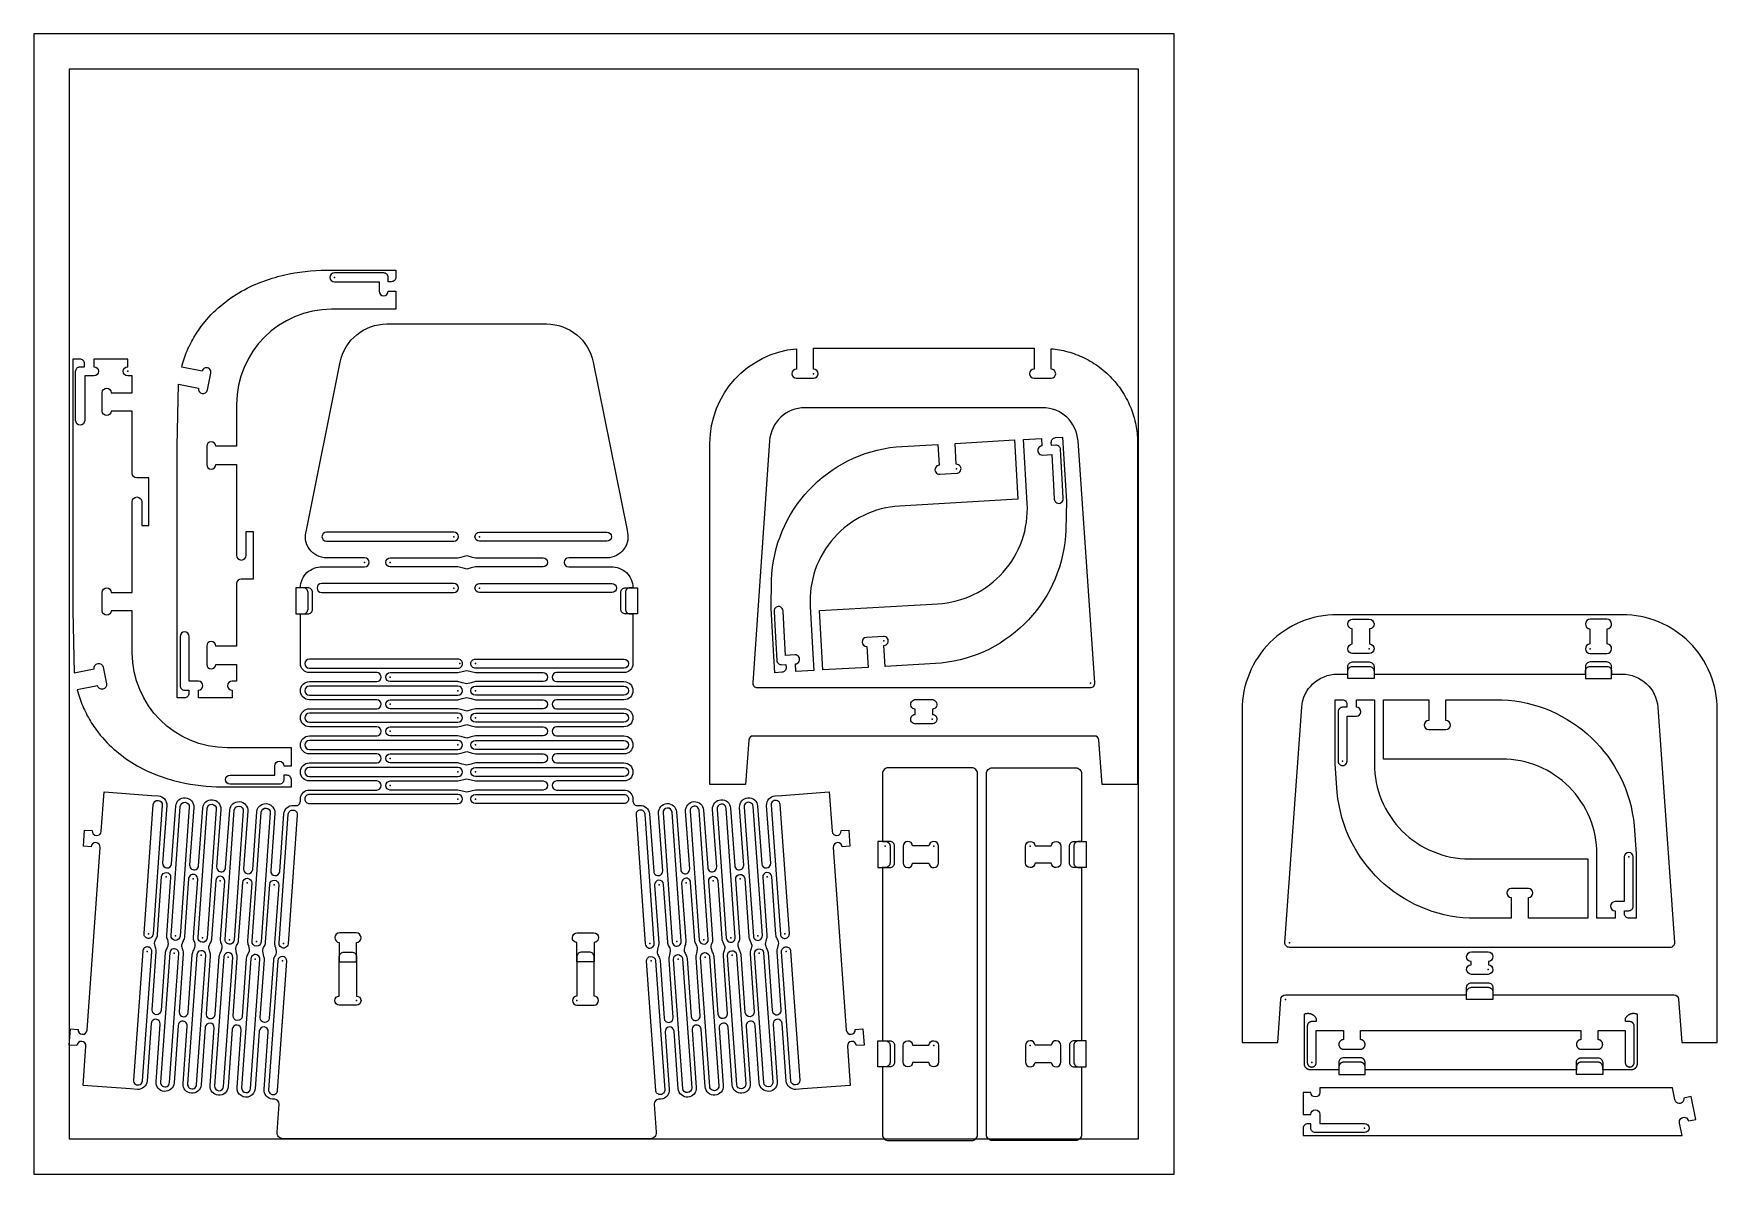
# Model space of a CAD drawing. Extents: x 0 to 70.9, y 0 to 48.
import ezdxf

# ---------------------------------------------------------------- set-up
doc = ezdxf.new("R2010")
doc.units = 0
doc.layers.add('FINAL_PARTS', color=203, linetype='CONTINUOUS')

msp = doc.modelspace()

# ---------------------------------------------------------------- linework, layer by layer
at = {"layer": 'FINAL_PARTS'}
for p, q in [((2.963, 16.09), (4.957, 15.948)), ((4.075, 3.593), (2.08, 3.736))]:
    msp.add_line(p, q, dxfattribs=at)
for points in [[(0, 0), (48, 0), (48, 48), (0, 48)], [(1.5, 1.5), (46.5, 1.5), (46.5, 46.5), (1.5, 46.5)]]:
    msp.add_lwpolyline(points, close=True, dxfattribs=at)
for points in [[(15.241, 38.052), (15.241, 37.752, -0.414214), (15.051, 37.562), (14.921, 37.562), (14.921, 37.742, 0.414214), (14.731, 37.932), (13.241, 37.932), (12.659, 37.932, 1), (12.659, 37.552), (13.241, 37.552), (14.541, 37.552), (14.541, 37.162, 1), (14.921, 37.162), (15.241, 37.162), (15.241, 36.402), (14.541, 36.402), (12.541, 36.402, 0.414198), (8.541, 32.402), (8.541, 30.64), (7.661, 30.64, 1), (7.281, 30.64), (7.281, 29.868, 1), (7.661, 29.868), (8.541, 29.868), (8.541, 26.05, 1), (8.941, 26.05), (8.941, 27.05), (9.241, 27.05), (9.241, 25.05), (8.731, 25.05, 0.414212), (8.541, 24.86), (8.541, 22.232), (7.661, 22.232, 1), (7.281, 22.232), (7.281, 21.461, 1), (7.661, 21.461), (8.541, 21.461), (8.541, 20.752), (8.351, 20.752, 1), (8.351, 20.372), (8.351, 20.052), (6.931, 20.052), (6.931, 20.372, 1), (6.931, 20.752), (6.541, 20.752), (6.541, 22.634, 1), (6.161, 22.634), (6.161, 20.562, 0.414214), (6.351, 20.372), (6.531, 20.372), (6.531, 20.242, -0.414214), (6.341, 20.052), (6.041, 20.052), (6.041, 20.752), (6.041, 30.64), (6.096, 33.256), (6.944, 33.085, 1), (7.316, 33.01), (7.459, 33.716, 1), (7.086, 33.791), (6.23, 33.963), (6.253, 34.053), (6.278, 34.142), (6.305, 34.229), (6.332, 34.315), (6.362, 34.4), (6.392, 34.484), (6.425, 34.568), (6.459, 34.65), (6.494, 34.733), (6.531, 34.814), (6.57, 34.895), (6.61, 34.975), (6.652, 35.054), (6.695, 35.133), (6.74, 35.21), (6.786, 35.287), (6.833, 35.363), (6.881, 35.438), (6.931, 35.512), (6.982, 35.586), (7.035, 35.658), (7.088, 35.729), (7.198, 35.868), (7.288, 35.974), (7.379, 36.076), (7.474, 36.177), (7.57, 36.274), (7.669, 36.369), (7.77, 36.46), (7.872, 36.55), (7.977, 36.636), (8.083, 36.719), (8.191, 36.8), (8.301, 36.878), (8.412, 36.953), (8.524, 37.025), (8.638, 37.095), (8.752, 37.162), (8.868, 37.226), (8.982, 37.285), (9.097, 37.342), (9.212, 37.397), (9.329, 37.449), (9.446, 37.498), (9.563, 37.545), (9.681, 37.59), (9.8, 37.632), (9.919, 37.672), (10.038, 37.71), (10.157, 37.745), (10.277, 37.778), (10.518, 37.838), (10.758, 37.889), (10.981, 37.93), (11.204, 37.964), (11.426, 37.992), (11.649, 38.015), (11.872, 38.032), (12.095, 38.043), (12.318, 38.05), (12.541, 38.052), (14.541, 38.052)], [(13.93, 25.563, 1), (13.93, 25.943), (12.325, 25.943, -0.507149), (11.476, 27.102), (12.901, 34.178, -0.357131), (14.862, 35.783), (21.587, 35.783, -0.357131), (23.548, 34.178), (24.973, 27.102, -0.507149), (24.124, 25.943), (22.519, 25.943, 1), (22.519, 25.563), (24.298, 25.562, -0.42209), (25.224, 24.686, 0.000005), (25.104, 24.686, 0.414214), (24.902, 24.483), (24.902, 23.783, 0.414214), (25.104, 23.581), (25.224, 23.581), (25.224, 21.783), (25.224, 21.682), (25.224, 21.492, -0.414214), (24.844, 21.112), (22.009, 21.112, 1), (22.009, 20.732), (24.844, 20.732, -1), (24.844, 19.972), (22.009, 19.972, 1), (22.009, 19.592), (24.844, 19.592, -1), (24.844, 18.832), (22.009, 18.832, 1), (22.009, 18.452), (24.844, 18.452, -1), (24.844, 17.692), (22.009, 17.692, 1), (22.009, 17.312), (24.844, 17.312, -1), (24.844, 16.552), (22.009, 16.552, 1), (22.009, 16.172), (24.844, 16.172, -0.372932), (25.221, 15.846), (25.224, 15.704, 0.435259), (25.428, 15.515), (25.516, 15.521, -0.413403), (25.921, 15.169), (26.095, 12.744, 1), (26.474, 12.771), (26.3, 15.196, -1), (27.058, 15.25), (27.232, 12.825, 1), (27.611, 12.852), (27.437, 15.277, -1), (28.196, 15.331), (28.369, 12.906, 1), (28.748, 12.933), (28.575, 15.358, -1), (29.333, 15.413), (29.506, 12.987, 1), (29.885, 13.014), (29.712, 15.44, -1), (30.47, 15.494), (30.643, 13.068, 1), (31.022, 13.095), (30.849, 15.521, -0.414214), (31.201, 15.927), (31.492, 15.948), (33.486, 16.09), (33.605, 14.434, 0.998296), (33.984, 14.462), (34.303, 14.484), (34.351, 13.806), (34.032, 13.783, 0.998428), (33.653, 13.757), (34.202, 6.07, 0.999992), (34.581, 6.097), (34.901, 6.12), (34.949, 5.441), (34.63, 5.419, 0.999992), (34.251, 5.392), (34.369, 3.736), (32.374, 3.593), (32.083, 3.572, -0.414214), (31.677, 3.924), (31.504, 6.35, 1), (31.125, 6.323), (31.298, 3.897, -1), (30.54, 3.843), (30.367, 6.268, 1), (29.988, 6.241), (30.161, 3.816, -1), (29.403, 3.762), (29.23, 6.187, 1), (28.851, 6.16), (29.024, 3.735, -1), (28.266, 3.681), (28.093, 6.106, 1), (27.714, 6.079), (27.887, 3.654, -1), (27.129, 3.599), (26.955, 6.025, 1), (26.576, 5.998), (26.75, 3.572, -0.413284), (26.399, 3.166), (26.296, 3.159, 0.414212), (26.12, 2.956), (26.205, 1.768, -0.435257), (25.956, 1.5), (18.224, 1.5), (10.493, 1.5, -0.435257), (10.244, 1.768), (10.328, 2.956, 0.414212), (10.153, 3.159), (10.05, 3.166, -0.413284), (9.699, 3.572), (9.873, 5.998, 1), (9.494, 6.025), (9.32, 3.599, -1), (8.562, 3.654), (8.735, 6.079, 1), (8.356, 6.106), (8.183, 3.681, -1), (7.425, 3.735), (7.598, 6.16, 1), (7.219, 6.187), (7.046, 3.762, -1), (6.288, 3.816), (6.461, 6.241, 1), (6.082, 6.268), (5.909, 3.843, -1), (5.151, 3.897), (5.324, 6.323, 1), (4.945, 6.35), (4.772, 3.924, -0.414214), (4.366, 3.572), (4.075, 3.593), (2.08, 3.736), (2.198, 5.392, 0.999992), (1.819, 5.419), (1.5, 5.441), (1.548, 6.12), (1.868, 6.097, 0.999992), (2.247, 6.07), (2.796, 13.757, 0.998428), (2.417, 13.783), (2.098, 13.806), (2.146, 14.484), (2.465, 14.462, 0.998296), (2.844, 14.434), (2.963, 16.09), (4.957, 15.948), (5.248, 15.927, -0.414214), (5.6, 15.521), (5.427, 13.095, 1), (5.806, 13.068), (5.979, 15.494, -1), (6.737, 15.44), (6.564, 13.014, 1), (6.943, 12.987), (7.116, 15.413, -1), (7.874, 15.358), (7.701, 12.933, 1), (8.08, 12.906), (8.253, 15.331, -1), (9.012, 15.277), (8.838, 12.852, 1), (9.217, 12.825), (9.391, 15.25, -1), (10.149, 15.196), (9.975, 12.771, 1), (10.354, 12.744), (10.528, 15.169, -0.413403), (10.933, 15.521), (11.021, 15.515, 0.435259), (11.225, 15.704), (11.228, 15.846, -0.372932), (11.605, 16.172), (14.44, 16.172, 1), (14.44, 16.552), (11.605, 16.552, -1), (11.605, 17.312), (14.44, 17.312, 1), (14.44, 17.692), (11.605, 17.692, -1), (11.605, 18.452), (14.44, 18.452, 1), (14.44, 18.832), (11.605, 18.832, -1), (11.605, 19.592), (14.44, 19.592, 1), (14.44, 19.972), (11.605, 19.972, -1), (11.605, 20.732), (14.44, 20.732, 1), (14.44, 21.112), (11.605, 21.112, -0.414214), (11.225, 21.492), (11.225, 21.682), (11.225, 21.783), (11.225, 23.581), (11.345, 23.581, 0.414214), (11.547, 23.783), (11.547, 24.483, 0.414214), (11.345, 24.686), (11.225, 24.686, -0.42209), (12.151, 25.562)], [(29.964, 16.404), (28.464, 16.404), (28.463, 30.76, -0.38805), (32.103, 34.744), (32.103, 33.879, 1), (32.103, 33.499), (32.823, 33.499, 1), (32.823, 33.879), (32.823, 34.76), (42.104, 34.76), (42.104, 33.879, 1), (42.104, 33.499), (42.824, 33.499, 1), (42.824, 33.879), (42.824, 34.744), (42.91, 34.735), (42.996, 34.724), (43.083, 34.712), (43.169, 34.697), (43.256, 34.681), (43.344, 34.662), (43.431, 34.641), (43.519, 34.618), (43.606, 34.593), (43.693, 34.566), (43.781, 34.537), (43.868, 34.505), (43.954, 34.472), (44.04, 34.436), (44.126, 34.398), (44.211, 34.358), (44.296, 34.316), (44.38, 34.271), (44.463, 34.224), (44.545, 34.176), (44.626, 34.125), (44.706, 34.072), (44.785, 34.017), (44.863, 33.96), (44.94, 33.901), (45.015, 33.84), (45.089, 33.778), (45.161, 33.713), (45.232, 33.647), (45.302, 33.579), (45.369, 33.509), (45.435, 33.438), (45.499, 33.365), (45.561, 33.291), (45.621, 33.215), (45.68, 33.138), (45.736, 33.06), (45.79, 32.98), (45.843, 32.9), (45.893, 32.818), (45.941, 32.736), (45.987, 32.653), (46.031, 32.569), (46.073, 32.484), (46.112, 32.399), (46.15, 32.313), (46.185, 32.226), (46.218, 32.14), (46.249, 32.053), (46.277, 31.965), (46.304, 31.878), (46.328, 31.79), (46.351, 31.703), (46.371, 31.616), (46.389, 31.528), (46.405, 31.441), (46.419, 31.355), (46.431, 31.268), (46.441, 31.182), (46.449, 31.097), (46.455, 31.012), (46.46, 30.927), (46.462, 30.843), (46.464, 16.404), (44.964, 16.404), (44.833, 18.268, 0.394187), (44.643, 18.445), (30.284, 18.445, 0.394228), (30.094, 18.268)], [(10.847, 16.301), (10.847, 16.601, 0.414214), (10.657, 16.791), (10.527, 16.791), (10.527, 16.611, -0.414214), (10.337, 16.421), (8.847, 16.422), (8.265, 16.422, -1), (8.265, 16.802), (8.847, 16.802), (10.147, 16.801), (10.147, 17.191, -1), (10.527, 17.191), (10.847, 17.191), (10.847, 17.951), (10.147, 17.951), (8.147, 17.952, -0.414198), (4.147, 21.952), (4.147, 23.714), (3.267, 23.714, -1), (2.887, 23.714), (2.887, 24.486, -1), (3.267, 24.486), (4.147, 24.486), (4.147, 28.303, -1), (4.547, 28.303), (4.547, 27.303), (4.847, 27.303), (4.847, 29.303), (4.337, 29.303, -0.414212), (4.147, 29.493), (4.147, 32.121), (3.267, 32.121, -1), (2.887, 32.121), (2.887, 32.893, -1), (3.267, 32.893), (4.147, 32.893), (4.147, 33.602), (3.957, 33.602, -1), (3.957, 33.982), (3.957, 34.302), (2.537, 34.302), (2.537, 33.982, -1), (2.537, 33.602), (2.147, 33.602), (2.147, 31.72, -1), (1.767, 31.72), (1.767, 33.792, -0.414214), (1.957, 33.982), (2.137, 33.982), (2.137, 34.112, 0.414214), (1.947, 34.302), (1.647, 34.302), (1.647, 33.602), (1.647, 23.714), (1.703, 21.098), (2.55, 21.269, -1), (2.923, 21.344), (3.065, 20.638, -1), (2.692, 20.563), (1.836, 20.39), (1.859, 20.3), (1.884, 20.212), (1.911, 20.125), (1.939, 20.039), (1.968, 19.953), (1.999, 19.869), (2.031, 19.786), (2.065, 19.703), (2.1, 19.621), (2.138, 19.54), (2.176, 19.459), (2.217, 19.379), (2.258, 19.299), (2.301, 19.221), (2.346, 19.143), (2.392, 19.066), (2.439, 18.99), (2.488, 18.915), (2.537, 18.841), (2.589, 18.768), (2.641, 18.696), (2.694, 18.625), (2.805, 18.486), (2.894, 18.38), (2.986, 18.277), (3.08, 18.177), (3.176, 18.08), (3.275, 17.985), (3.376, 17.893), (3.479, 17.804), (3.583, 17.718), (3.69, 17.634), (3.798, 17.554), (3.907, 17.476), (4.018, 17.4), (4.13, 17.328), (4.244, 17.259), (4.359, 17.192), (4.474, 17.128), (4.588, 17.068), (4.703, 17.011), (4.819, 16.957), (4.935, 16.905), (5.052, 16.855), (5.169, 16.808), (5.287, 16.764), (5.406, 16.721), (5.525, 16.682), (5.644, 16.644), (5.764, 16.609), (5.884, 16.576), (6.124, 16.516), (6.365, 16.464), (6.587, 16.424), (6.81, 16.389), (7.033, 16.361), (7.255, 16.339), (7.478, 16.322), (7.701, 16.31), (7.924, 16.303), (8.147, 16.301), (10.147, 16.301)], [(37.464, 20.485), (44.474, 20.485, 0.435551), (44.663, 20.689), (43.956, 30.867, 0.393479), (42.46, 32.26), (32.467, 32.26, 0.393479), (30.971, 30.867), (30.264, 20.689, 0.435569), (30.454, 20.485)], [(38.112, 29.84, 1), (38.134, 29.46), (38.852, 29.502, 1), (38.831, 29.881), (38.78, 30.76), (41.281, 30.903), (41.425, 28.407), (36.446, 28.122, 0.414214), (32.681, 23.899), (32.796, 21.902), (32.836, 21.203), (32.077, 21.16), (32.059, 21.479, 1), (32.037, 21.859), (31.648, 21.836), (31.573, 23.134), (31.54, 23.715, 1.000295), (31.161, 23.694), (31.194, 23.112), (31.279, 21.625, 0.414214), (31.48, 21.446), (31.66, 21.456), (31.667, 21.327, -0.414214), (31.488, 21.126), (31.189, 21.109), (31.149, 21.808), (31.034, 23.804), (31.05, 25.007, -0.373404), (36.302, 30.617), (38.061, 30.718)], [(35.047, 22.592, 1), (35.069, 22.213), (35.119, 21.334), (33.215, 21.225), (33.072, 23.721), (38.051, 24.007, 0.414214), (41.815, 28.229), (41.661, 30.925), (42.42, 30.968), (42.438, 30.649, 1), (42.46, 30.27), (42.849, 30.292), (42.923, 28.994), (42.957, 28.413, 1), (43.336, 28.435), (43.303, 29.016), (43.217, 30.503, 0.414214), (43.017, 30.682), (42.837, 30.672), (42.83, 30.802, -0.414214), (43.009, 31.002), (43.308, 31.019), (43.348, 30.321), (43.463, 28.324), (43.446, 27.121, -0.373403), (38.194, 21.511), (35.838, 21.376), (35.787, 22.254, 1), (35.766, 22.634)], [(17.684, 27.023), (12.325, 27.023, 1), (12.325, 26.643), (17.684, 26.643, 1)], [(24.124, 27.023, -1), (24.124, 26.643), (18.764, 26.643, -1), (18.764, 27.023)], [(18.408, 25.991), (18.592, 25.943), (21.439, 25.943, -1), (21.439, 25.563), (18.592, 25.563), (18.408, 25.516), (18.224, 25.468), (18.041, 25.516), (17.857, 25.563), (15.01, 25.563, -1), (15.01, 25.943), (17.857, 25.943), (18.041, 25.991), (18.224, 26.038)], [(12.115, 24.483), (17.684, 24.483, 1), (17.684, 24.863), (12.115, 24.863, 1)], [(18.764, 24.483, -1), (18.764, 24.863), (24.334, 24.863, -1), (24.334, 24.483)], [(11.035, 24.686), (11.035, 23.581), (11.535, 23.581, 0.414214), (11.737, 23.783), (11.737, 24.483, 0.414214), (11.535, 24.686)], [(25.414, 24.686), (25.414, 23.581), (24.914, 23.581, -0.414214), (24.712, 23.783), (24.712, 24.483, -0.414214), (24.914, 24.686)], [(70.861, 19.548, 0.414214), (66.861, 23.548), (54.861, 23.548, 0.414214), (50.861, 19.548), (50.861, 5.548), (52.361, 5.548), (52.492, 7.371, -0.393479), (52.681, 7.548), (60.309, 7.548), (60.309, 7.668, -0.414214), (60.511, 7.87), (61.211, 7.87, -0.414214), (61.414, 7.668), (61.414, 7.548), (69.041, 7.548, -0.393479), (69.231, 7.371), (69.361, 5.548), (70.861, 5.548)], [(55.499, 22.32), (55.499, 22.953, -0.969583), (55.511, 23.358), (56.211, 23.358, -0.969583), (56.224, 22.953), (56.224, 22.32, -0.969583), (56.211, 21.915), (55.511, 21.915, -0.969583)], [(66.224, 22.32), (66.224, 22.953, 0.969583), (66.211, 23.358), (65.511, 23.358, 0.969583), (65.499, 22.953), (65.499, 22.32, 0.969583), (65.511, 21.915), (66.211, 21.915, 0.969583)], [(18.047, 21.492, 0.414214), (17.857, 21.682), (11.605, 21.682, 1), (11.605, 21.302), (17.857, 21.302, 0.414214)], [(18.402, 21.492, -0.414214), (18.592, 21.682), (24.844, 21.682, -1), (24.844, 21.302), (18.592, 21.302, -0.414214)], [(52.662, 9.751), (53.369, 19.654, -0.393479), (54.865, 21.048), (55.309, 21.048), (55.309, 21.168, -0.414214), (55.511, 21.37), (56.211, 21.37, -0.414214), (56.414, 21.168), (56.414, 21.048), (65.309, 21.048), (65.309, 21.168, -0.414214), (65.511, 21.37), (66.211, 21.37, -0.414214), (66.414, 21.168), (66.414, 21.048), (66.857, 21.048, -0.393479), (68.354, 19.654), (69.061, 9.751, -0.435257), (68.871, 9.548), (52.851, 9.548, -0.435257)], [(56.414, 20.858), (55.309, 20.858), (55.309, 21.358, -0.414214), (55.511, 21.56), (56.211, 21.56, -0.414214), (56.414, 21.358)], [(65.309, 20.858), (66.414, 20.858), (66.414, 21.358, 0.414214), (66.211, 21.56), (65.511, 21.56, 0.414214), (65.309, 21.358)], [(18.408, 21.159), (18.592, 21.112), (21.439, 21.112, -1), (21.439, 20.732), (18.592, 20.732), (18.408, 20.684), (18.224, 20.637), (18.041, 20.684), (17.857, 20.732), (15.01, 20.732, -1), (15.01, 21.112), (17.857, 21.112), (18.041, 21.159), (18.224, 21.207)], [(11.605, 20.542, 1), (11.605, 20.162), (17.857, 20.162, 1), (17.857, 20.542)], [(18.408, 20.019), (18.592, 19.972), (21.439, 19.972, -1), (21.439, 19.592), (18.592, 19.592), (18.408, 19.544), (18.224, 19.497), (18.041, 19.544), (17.857, 19.592), (15.01, 19.592, -1), (15.01, 19.972), (17.857, 19.972), (18.041, 20.019), (18.224, 20.067)], [(24.844, 20.542, -1), (24.844, 20.162), (18.592, 20.162, -1), (18.592, 20.542)], [(37.131, 18.953, -1.011141), (37.101, 19.357), (37.101, 19.573, -1.011141), (37.131, 19.977), (37.796, 19.977, -1.011141), (37.826, 19.573), (37.826, 19.357, -1.011141), (37.796, 18.953)], [(54.863, 16.074), (54.778, 17.274), (54.778, 19.274), (54.778, 19.974), (55.078, 19.974, -0.414214), (55.268, 19.784), (55.268, 19.654), (55.088, 19.654, 0.414214), (54.898, 19.464), (54.898, 17.974), (54.898, 17.392, 1.000295), (55.278, 17.392), (55.278, 17.974), (55.278, 19.274), (55.668, 19.274, 1), (55.668, 19.654), (55.668, 19.974), (56.428, 19.974), (56.428, 19.274), (56.428, 17.274, 0.414214), (60.428, 13.274), (65.415, 13.274), (65.415, 10.774), (62.91, 10.774), (62.91, 11.654, 1), (62.91, 12.034), (62.19, 12.034, 1), (62.19, 11.654), (62.19, 10.774), (60.428, 10.774, -0.373404)], [(58.715, 19.094, 1), (58.715, 18.714), (59.435, 18.714, 1), (59.435, 19.094), (59.435, 19.974), (61.795, 19.974, -0.373403), (67.36, 14.674), (67.445, 13.474), (67.445, 10.774), (67.145, 10.774, -0.414214), (66.955, 10.964), (66.955, 11.094), (67.135, 11.094, 0.414214), (67.325, 11.284), (67.325, 13.356, 1), (66.945, 13.356), (66.945, 12.774), (66.945, 11.474), (66.555, 11.474, 1), (66.555, 11.094), (66.555, 10.774), (65.795, 10.774), (65.795, 13.474, 0.414214), (61.795, 17.474), (56.808, 17.474), (56.808, 19.974), (58.715, 19.974)], [(11.605, 19.402, 1), (11.605, 19.022), (17.857, 19.022, 1), (17.857, 19.402)], [(24.844, 19.402, -1), (24.844, 19.022), (18.592, 19.022, -1), (18.592, 19.402)], [(18.408, 18.879), (18.592, 18.832), (21.439, 18.832, -1), (21.439, 18.452), (18.592, 18.452), (18.408, 18.404), (18.224, 18.357), (18.041, 18.404), (17.857, 18.452), (15.01, 18.452, -1), (15.01, 18.832), (17.857, 18.832), (18.041, 18.879), (18.224, 18.927)], [(11.605, 18.262, 1), (11.605, 17.882), (17.857, 17.882, 1), (17.857, 18.262)], [(18.224, 17.787), (18.408, 17.739), (18.592, 17.692), (21.439, 17.692, -1), (21.439, 17.312), (18.592, 17.312), (18.408, 17.264), (18.224, 17.217), (18.041, 17.264), (17.857, 17.312), (15.01, 17.312, -1), (15.01, 17.692), (17.857, 17.692), (18.041, 17.739)], [(24.844, 18.262, -1), (24.844, 17.882), (18.592, 17.882, -1), (18.592, 18.262)], [(11.605, 17.122, 1), (11.605, 16.742), (17.857, 16.742, 1), (17.857, 17.122)], [(24.844, 17.122, -1), (24.844, 16.742), (18.592, 16.742, -1), (18.592, 17.122)], [(35.722, 4.519), (35.722, 1.671, 0.414214), (35.972, 1.421), (39.472, 1.421, 0.414214), (39.722, 1.671), (39.722, 16.857, 0.414214), (39.472, 17.107), (35.972, 17.107, 0.414214), (35.722, 16.857), (35.722, 14.01), (35.842, 14.01, -0.414214), (36.044, 13.807), (36.044, 13.107, -0.414214), (35.842, 12.905), (35.722, 12.905), (35.722, 5.624), (35.842, 5.624, -0.414214), (36.044, 5.421), (36.044, 4.721, -0.414214), (35.842, 4.519)], [(44.102, 4.519), (44.102, 1.671, -0.414214), (43.852, 1.421), (40.352, 1.421, -0.414214), (40.102, 1.671), (40.102, 16.857, -0.414214), (40.352, 17.107), (43.852, 17.107, -0.414214), (44.102, 16.857), (44.102, 14.01), (43.982, 14.01, 0.414214), (43.779, 13.807), (43.779, 13.107, 0.414214), (43.982, 12.905), (44.102, 12.905), (44.102, 5.624), (43.982, 5.624, 0.414214), (43.779, 5.421), (43.779, 4.721, 0.414214), (43.982, 4.519)], [(18.224, 16.647), (18.408, 16.599), (18.592, 16.552), (21.439, 16.552, -1), (21.439, 16.172), (18.592, 16.172), (18.408, 16.124), (18.224, 16.077), (18.041, 16.124), (17.857, 16.172), (15.01, 16.172, -1), (15.01, 16.552), (17.857, 16.552), (18.041, 16.599)], [(4.82, 9.927, -0.414214), (4.644, 10.13), (5.032, 15.561, -1), (5.411, 15.534), (5.023, 10.103, -0.414214)], [(6.169, 15.48, -1), (6.548, 15.453), (6.16, 10.022, -1), (5.781, 10.049)], [(11.415, 15.792, 0.414214), (11.605, 15.602), (17.857, 15.602, 1), (17.857, 15.982), (11.605, 15.982, 0.414214)], [(25.034, 15.792, -0.414214), (24.844, 15.602), (18.592, 15.602, -1), (18.592, 15.982), (24.844, 15.982, -0.414214)], [(30.28, 15.48, 1), (29.901, 15.453), (30.289, 10.022, 1), (30.668, 10.049)], [(31.629, 9.927, 0.414214), (31.805, 10.13), (31.417, 15.561, 1), (31.038, 15.534), (31.426, 10.103, 0.414214)], [(7.306, 15.399, -1), (7.685, 15.372), (7.297, 9.941, -1), (6.918, 9.968)], [(8.443, 15.318, -1), (8.822, 15.291), (8.434, 9.859, -1), (8.055, 9.887)], [(9.58, 15.237, -1), (9.959, 15.209), (9.571, 9.778, -1), (9.192, 9.805)], [(10.92, 15.331, -0.414214), (11.096, 15.128), (10.708, 9.697, -1), (10.329, 9.724), (10.717, 15.155, -0.414214)], [(25.529, 15.331, 0.414214), (25.353, 15.128), (25.741, 9.697, 1), (26.12, 9.724), (25.732, 15.155, 0.414214)], [(26.869, 15.237, 1), (26.49, 15.209), (26.878, 9.778, 1), (27.257, 9.805)], [(28.006, 15.318, 1), (27.627, 15.291), (28.015, 9.859, 1), (28.394, 9.887)], [(29.143, 15.399, 1), (28.764, 15.372), (29.152, 9.941, 1), (29.531, 9.968)], [(35.532, 14.01), (35.532, 12.905), (36.032, 12.905, 0.414214), (36.234, 13.107), (36.234, 13.807, 0.414214), (36.032, 14.01)], [(37.68, 13.095, 0.969583), (38.084, 13.107), (38.084, 13.807, 0.969583), (37.68, 13.82), (36.994, 13.82, 0.969583), (36.589, 13.807), (36.589, 13.107, 0.969583), (36.994, 13.095)], [(42.144, 13.095, -0.969583), (41.739, 13.107), (41.739, 13.807, -0.969583), (42.144, 13.82), (42.83, 13.82, -0.969583), (43.234, 13.807), (43.234, 13.107, -0.969583), (42.83, 13.095)], [(44.292, 14.01), (44.292, 12.905), (43.792, 12.905, -0.414214), (43.589, 13.107), (43.589, 13.807, -0.414214), (43.792, 14.01)], [(5.66, 9.689, -0.127017), (5.599, 9.509, 0.127017), (5.539, 9.329), (5.365, 6.891, -1), (4.986, 6.918), (5.16, 9.356, 0.127017), (5.126, 9.542), (5.091, 9.729, -0.127017), (5.152, 9.909, 0.127017), (5.212, 10.09), (5.386, 12.527, -1), (5.765, 12.5), (5.591, 10.063, 0.127017), (5.626, 9.876)], [(6.797, 9.608, 0.127017), (6.763, 9.794, -0.127017), (6.728, 9.981), (6.903, 12.419, 1), (6.523, 12.446), (6.349, 10.008, -0.127017), (6.289, 9.828), (6.228, 9.648, 0.127017), (6.263, 9.461, -0.127017), (6.297, 9.274), (6.123, 6.837, 1), (6.502, 6.81), (6.676, 9.247, -0.127017), (6.736, 9.427)], [(7.934, 9.526, 0.127017), (7.9, 9.713, -0.127017), (7.866, 9.9), (8.04, 12.337, 1), (7.661, 12.364), (7.486, 9.927, -0.127017), (7.426, 9.747), (7.365, 9.567, 0.127017), (7.4, 9.38, -0.127017), (7.434, 9.193), (7.26, 6.756, 1), (7.639, 6.729), (7.813, 9.166, -0.127017), (7.874, 9.346)], [(8.503, 9.486, -0.127017), (8.563, 9.666, 0.127017), (8.624, 9.846), (8.798, 12.283, -1), (9.177, 12.256), (9.003, 9.819, 0.127017), (9.037, 9.632), (9.071, 9.445, -0.127017), (9.011, 9.265, 0.127017), (8.95, 9.085), (8.776, 6.647, -1), (8.397, 6.675), (8.571, 9.112, 0.127017), (8.537, 9.299)], [(9.64, 9.404, -0.127017), (9.7, 9.585, 0.127017), (9.761, 9.765), (9.935, 12.202, -1), (10.314, 12.175), (10.14, 9.738, 0.127017), (10.174, 9.551), (10.208, 9.364, -0.127017), (10.148, 9.184, 0.127017), (10.087, 9.004), (9.913, 6.566, -1), (9.534, 6.593), (9.708, 9.031, 0.127017), (9.674, 9.218)], [(26.809, 9.404, 0.127017), (26.749, 9.585, -0.127017), (26.688, 9.765), (26.514, 12.202, 1), (26.135, 12.175), (26.309, 9.738, -0.127017), (26.275, 9.551), (26.241, 9.364, 0.127017), (26.301, 9.184, -0.127017), (26.362, 9.004), (26.536, 6.566, 1), (26.915, 6.593), (26.741, 9.031, -0.127017), (26.775, 9.218)], [(27.946, 9.486, 0.127017), (27.886, 9.666, -0.127017), (27.825, 9.846), (27.651, 12.283, 1), (27.272, 12.256), (27.446, 9.819, -0.127017), (27.412, 9.632), (27.378, 9.445, 0.127017), (27.438, 9.265, -0.127017), (27.499, 9.085), (27.673, 6.647, 1), (28.052, 6.675), (27.878, 9.112, -0.127017), (27.912, 9.299)], [(28.515, 9.526, -0.127017), (28.549, 9.713, 0.127017), (28.583, 9.9), (28.409, 12.337, -1), (28.788, 12.364), (28.963, 9.927, 0.127017), (29.023, 9.747), (29.083, 9.567, -0.127017), (29.049, 9.38, 0.127017), (29.015, 9.193), (29.189, 6.756, -1), (28.81, 6.729), (28.636, 9.166, 0.127017), (28.575, 9.346)], [(29.652, 9.608, -0.127017), (29.686, 9.794, 0.127017), (29.721, 9.981), (29.546, 12.419, -1), (29.926, 12.446), (30.1, 10.008, 0.127017), (30.16, 9.828), (30.221, 9.648, -0.127017), (30.186, 9.461, 0.127017), (30.152, 9.274), (30.326, 6.837, -1), (29.947, 6.81), (29.773, 9.247, 0.127017), (29.713, 9.427)], [(30.789, 9.689, 0.127017), (30.85, 9.509, -0.127017), (30.91, 9.329), (31.084, 6.891, 1), (31.463, 6.918), (31.289, 9.356, -0.127017), (31.323, 9.542), (31.358, 9.729, 0.127017), (31.297, 9.909, -0.127017), (31.237, 10.09), (31.063, 12.527, 1), (30.684, 12.5), (30.858, 10.063, -0.127017), (30.823, 9.876)], [(4.794, 9.572, 0.414214), (4.591, 9.396), (4.203, 3.965, 1), (4.582, 3.938), (4.97, 9.369, 0.414214)], [(5.34, 3.884, 1), (5.719, 3.857), (6.107, 9.288, 1), (5.728, 9.315)], [(6.478, 3.803, 1), (6.857, 3.775), (7.245, 9.207, 1), (6.865, 9.234)], [(7.615, 3.721, 1), (7.994, 3.694), (8.382, 9.125, 1), (8.003, 9.153)], [(8.752, 3.64, 1), (9.131, 3.613), (9.519, 9.044, 1), (9.14, 9.071)], [(27.697, 3.64, -1), (27.318, 3.613), (26.93, 9.044, -1), (27.309, 9.071)], [(28.834, 3.721, -1), (28.455, 3.694), (28.067, 9.125, -1), (28.446, 9.153)], [(29.971, 3.803, -1), (29.592, 3.775), (29.204, 9.207, -1), (29.583, 9.234)], [(31.109, 3.884, -1), (30.73, 3.857), (30.342, 9.288, -1), (30.721, 9.315)], [(31.655, 9.572, -0.414214), (31.858, 9.396), (32.246, 3.965, -1), (31.867, 3.938), (31.479, 9.369, -0.414214)], [(60.499, 8.82), (60.499, 8.953, -0.969583), (60.511, 9.358), (61.211, 9.358, -0.969583), (61.224, 8.953), (61.224, 8.82, -0.969583), (61.211, 8.415), (60.511, 8.415, -0.969583)], [(10.065, 3.356, 0.414214), (10.268, 3.532), (10.656, 8.963, 1), (10.277, 8.99), (9.889, 3.559, 0.414214)], [(26.384, 3.356, -0.414214), (26.181, 3.532), (25.793, 8.963, -1), (26.172, 8.99), (26.56, 3.559, -0.414214)], [(61.414, 7.358), (60.309, 7.358), (60.309, 7.858, -0.414214), (60.511, 8.06), (61.211, 8.06, -0.414214), (61.414, 7.858)], [(35.532, 4.519), (35.532, 5.624), (36.032, 5.624, -0.414214), (36.234, 5.421), (36.234, 4.721, -0.414214), (36.032, 4.519)], [(37.68, 5.434, -0.969583), (38.084, 5.421), (38.084, 4.721, -0.969583), (37.68, 4.709), (36.994, 4.709, -0.969583), (36.589, 4.721), (36.589, 5.421, -0.969583), (36.994, 5.434)], [(42.144, 5.434, 0.969583), (41.739, 5.421), (41.739, 4.721, 0.969583), (42.144, 4.709), (42.83, 4.709, 0.969583), (43.234, 4.721), (43.234, 5.421, 0.969583), (42.83, 5.434)], [(44.292, 4.519), (44.292, 5.624), (43.792, 5.624, 0.414214), (43.589, 5.421), (43.589, 4.721, 0.414214), (43.792, 4.519)], [(69.763, 3.272), (69.449, 3.209, -1.04493), (69.074, 3.151), (68.976, 3.634), (54.132, 3.634), (54.132, 3.444, -1), (53.752, 3.444), (53.432, 3.444), (53.432, 2.524), (53.752, 2.524, -1), (54.132, 2.524), (54.132, 2.134), (56.014, 2.134, -1), (56.014, 1.754), (53.942, 1.754, -0.414214), (53.752, 1.944), (53.752, 2.124), (53.622, 2.124, 0.414214), (53.432, 1.934), (53.432, 1.634), (69.379, 1.634), (69.274, 2.157, -1.04493), (69.643, 2.249), (69.957, 2.312)]]:
    msp.add_lwpolyline(points, format="xyb", close=True, dxfattribs=at)
at = {"layer": 'FINAL_PARTS', "extrusion": (-5.63514e-05, 5.3391e-16, 1)}
msp.add_lwpolyline([(12.862, 8.944), (13.587, 8.944), (13.587, 9.754, 0.969583), (13.574, 10.159), (12.874, 10.159, 0.969583), (12.862, 9.754)], format="xyb", close=True, dxfattribs=at)
at = {"layer": 'FINAL_PARTS', "extrusion": (5.63514e-05, -6.55765e-19, 1)}
msp.add_lwpolyline([(23.587, 8.944), (22.862, 8.944), (22.862, 9.754, -0.969583), (22.875, 10.159), (23.575, 10.159, -0.969583), (23.587, 9.754)], format="xyb", close=True, dxfattribs=at)
at = {"layer": 'FINAL_PARTS', "extrusion": (-5.63514e-05, 5.341e-16, 1)}
msp.add_lwpolyline([(13.587, 7.504, -1), (13.587, 7.124), (12.862, 7.124, -1), (12.862, 7.504), (12.862, 9.149, -0.414214), (13.064, 9.351), (13.384, 9.351, -0.414214), (13.587, 9.149)], format="xyb", close=True, dxfattribs=at)
at = {"layer": 'FINAL_PARTS', "extrusion": (5.63514e-05, 1.71664e-19, 1)}
msp.add_lwpolyline([(22.862, 7.504, 1), (22.862, 7.124), (23.587, 7.124, 1), (23.587, 7.504), (23.587, 9.149, 0.414214), (23.385, 9.351), (23.065, 9.351, 0.414214), (22.862, 9.149)], format="xyb", close=True, dxfattribs=at)
at = {"layer": 'FINAL_PARTS', "extrusion": (-4.88979e-07, -1.01251e-11, 1)}
msp.add_lwpolyline([(54.931, 4.205), (56.036, 4.205), (56.036, 4.71), (56.036, 4.714), (56.036, 4.719), (56.036, 4.723), (56.035, 4.728), (56.035, 4.733), (56.034, 4.737), (56.033, 4.742), (56.032, 4.747), (56.031, 4.752), (56.03, 4.756), (56.029, 4.761), (56.027, 4.766), (56.026, 4.77), (56.024, 4.775), (56.022, 4.78), (56.02, 4.784), (56.018, 4.789), (56.016, 4.794), (56.014, 4.798), (56.011, 4.803), (56.009, 4.807), (56.006, 4.812), (56.003, 4.816), (56.001, 4.82), (55.998, 4.825), (55.994, 4.829), (55.991, 4.833), (55.988, 4.837), (55.984, 4.841), (55.981, 4.845), (55.977, 4.848), (55.973, 4.852), (55.97, 4.856), (55.966, 4.859), (55.962, 4.863), (55.957, 4.866), (55.953, 4.869), (55.949, 4.872), (55.945, 4.875), (55.94, 4.878), (55.936, 4.88), (55.931, 4.883), (55.927, 4.885), (55.922, 4.887), (55.918, 4.89), (55.913, 4.892), (55.908, 4.894), (55.904, 4.895), (55.899, 4.897), (55.894, 4.899), (55.89, 4.9), (55.885, 4.901), (55.88, 4.902), (55.875, 4.903), (55.871, 4.904), (55.866, 4.905), (55.861, 4.906), (55.857, 4.906), (55.852, 4.907), (55.848, 4.907), (55.843, 4.908), (55.838, 4.908), (55.834, 4.908), (55.134, 4.908, 0.414214), (54.931, 4.705)], format="xyb", close=True, dxfattribs=at)
at = {"layer": 'FINAL_PARTS', "extrusion": (4.88979e-07, -1.01251e-11, 1)}
msp.add_lwpolyline([(66.036, 4.205), (64.931, 4.205), (64.931, 4.71), (64.931, 4.714), (64.931, 4.719), (64.932, 4.723), (64.932, 4.728), (64.933, 4.733), (64.934, 4.737), (64.934, 4.742), (64.935, 4.747), (64.936, 4.752), (64.938, 4.756), (64.939, 4.761), (64.94, 4.766), (64.942, 4.77), (64.943, 4.775), (64.945, 4.78), (64.947, 4.784), (64.949, 4.789), (64.951, 4.794), (64.954, 4.798), (64.956, 4.803), (64.959, 4.807), (64.961, 4.812), (64.964, 4.816), (64.967, 4.82), (64.97, 4.825), (64.973, 4.829), (64.976, 4.833), (64.98, 4.837), (64.983, 4.841), (64.987, 4.845), (64.99, 4.848), (64.994, 4.852), (64.998, 4.856), (65.002, 4.859), (65.006, 4.863), (65.01, 4.866), (65.014, 4.869), (65.018, 4.872), (65.023, 4.875), (65.027, 4.878), (65.032, 4.88), (65.036, 4.883), (65.041, 4.885), (65.045, 4.887), (65.05, 4.89), (65.054, 4.892), (65.059, 4.894), (65.064, 4.895), (65.068, 4.897), (65.073, 4.899), (65.078, 4.9), (65.083, 4.901), (65.087, 4.902), (65.092, 4.903), (65.097, 4.904), (65.101, 4.905), (65.106, 4.906), (65.111, 4.906), (65.115, 4.907), (65.12, 4.907), (65.125, 4.908), (65.129, 4.908), (65.134, 4.908), (65.834, 4.908, -0.414214), (66.036, 4.705)], format="xyb", close=True, dxfattribs=at)
at = {"layer": 'FINAL_PARTS'}
msp.add_polyline3d([(53.734, 4.396, 0), (53.725, 4.396, 0), (53.717, 4.396, 0), (53.708, 4.397, 0), (53.7, 4.398, 0), (53.691, 4.4, 0), (53.683, 4.401, 0), (53.675, 4.403, 0), (53.666, 4.405, 0), (53.658, 4.408, 0), (53.65, 4.41, 0), (53.642, 4.413, 0), (53.634, 4.417, 0), (53.626, 4.42, 0), (53.619, 4.424, 0), (53.611, 4.428, 0), (53.604, 4.432, 0), (53.597, 4.437, 0), (53.59, 4.442, 0), (53.583, 4.447, 0), (53.576, 4.452, 0), (53.569, 4.457, 0), (53.563, 4.463, 0), (53.557, 4.469, 0), (53.551, 4.475, 0), (53.545, 4.482, 0), (53.54, 4.488, 0), (53.535, 4.495, 0), (53.53, 4.502, 0), (53.525, 4.509, 0), (53.52, 4.516, 0), (53.516, 4.523, 0), (53.512, 4.531, 0), (53.508, 4.539, 0), (53.504, 4.546, 0), (53.501, 4.554, 0), (53.498, 4.562, 0), (53.495, 4.57, 0), (53.493, 4.578, 0), (53.491, 4.587, 0), (53.489, 4.595, 0), (53.487, 4.603, 0), (53.486, 4.612, 0), (53.485, 4.62, 0), (53.484, 4.629, 0), (53.484, 4.637, 0), (53.484, 4.646, 0), (53.484, 6.746, 0), (53.496, 6.751, 0), (53.508, 6.755, 0), (53.52, 6.759, 0), (53.533, 6.763, 0), (53.545, 6.766, 0), (53.558, 6.769, 0), (53.571, 6.771, 0), (53.583, 6.773, 0), (53.596, 6.774, 0), (53.609, 6.775, 0), (53.622, 6.776, 0), (53.635, 6.776, 0), (53.648, 6.776, 0), (53.661, 6.775, 0), (53.674, 6.774, 0), (53.686, 6.772, 0), (53.699, 6.77, 0), (53.712, 6.767, 0), (53.724, 6.764, 0), (53.737, 6.761, 0), (53.749, 6.757, 0), (53.761, 6.753, 0), (53.773, 6.748, 0), (53.785, 6.743, 0), (53.797, 6.738, 0), (53.808, 6.732, 0), (53.82, 6.726, 0), (53.831, 6.719, 0), (53.842, 6.712, 0), (53.852, 6.704, 0), (53.863, 6.697, 0), (53.873, 6.689, 0), (53.882, 6.68, 0), (53.892, 6.671, 0), (53.901, 6.662, 0), (53.91, 6.653, 0), (53.918, 6.643, 0), (53.927, 6.633, 0), (53.935, 6.623, 0), (53.942, 6.612, 0), (53.949, 6.602, 0), (53.956, 6.59, 0), (53.962, 6.579, 0), (53.968, 6.568, 0), (53.974, 6.556, 0), (53.974, 6.426, 0), (53.794, 6.426, 0), (53.787, 6.426, 0), (53.781, 6.426, 0), (53.774, 6.425, 0), (53.768, 6.424, 0), (53.762, 6.423, 0), (53.755, 6.422, 0), (53.749, 6.421, 0), (53.743, 6.419, 0), (53.736, 6.417, 0), (53.73, 6.415, 0), (53.724, 6.413, 0), (53.718, 6.41, 0), (53.712, 6.408, 0), (53.706, 6.405, 0), (53.701, 6.402, 0), (53.695, 6.398, 0), (53.69, 6.395, 0), (53.684, 6.391, 0), (53.679, 6.388, 0), (53.674, 6.384, 0), (53.669, 6.379, 0), (53.664, 6.375, 0), (53.659, 6.37, 0), (53.655, 6.366, 0), (53.651, 6.361, 0), (53.646, 6.356, 0), (53.642, 6.351, 0), (53.639, 6.346, 0), (53.635, 6.34, 0), (53.631, 6.335, 0), (53.628, 6.329, 0), (53.625, 6.324, 0), (53.622, 6.318, 0), (53.62, 6.312, 0), (53.617, 6.306, 0), (53.615, 6.3, 0), (53.613, 6.294, 0), (53.611, 6.287, 0), (53.609, 6.281, 0), (53.608, 6.275, 0), (53.607, 6.268, 0), (53.606, 6.262, 0), (53.605, 6.256, 0), (53.604, 6.249, 0), (53.604, 6.243, 0), (53.604, 6.236, 0), (53.604, 4.706, 0), (53.604, 4.702, 0), (53.604, 4.698, 0), (53.604, 4.693, 0), (53.605, 4.689, 0), (53.605, 4.685, 0), (53.606, 4.68, 0), (53.606, 4.676, 0), (53.607, 4.672, 0), (53.608, 4.667, 0), (53.609, 4.663, 0), (53.61, 4.658, 0), (53.611, 4.654, 0), (53.612, 4.649, 0), (53.614, 4.645, 0), (53.615, 4.641, 0), (53.617, 4.636, 0), (53.619, 4.632, 0), (53.621, 4.627, 0), (53.623, 4.623, 0), (53.625, 4.619, 0), (53.627, 4.615, 0), (53.63, 4.61, 0), (53.632, 4.606, 0), (53.635, 4.602, 0), (53.638, 4.598, 0), (53.64, 4.594, 0), (53.643, 4.59, 0), (53.646, 4.586, 0), (53.649, 4.583, 0), (53.653, 4.579, 0), (53.656, 4.575, 0), (53.659, 4.572, 0), (53.663, 4.568, 0), (53.667, 4.565, 0), (53.67, 4.562, 0), (53.674, 4.559, 0), (53.678, 4.556, 0), (53.682, 4.553, 0), (53.686, 4.55, 0), (53.69, 4.547, 0), (53.694, 4.545, 0), (53.698, 4.542, 0), (53.702, 4.54, 0), (53.707, 4.537, 0), (53.711, 4.535, 0), (53.715, 4.533, 0), (53.72, 4.531, 0), (53.724, 4.529, 0), (53.728, 4.528, 0), (53.733, 4.526, 0), (53.737, 4.525, 0), (53.742, 4.523, 0), (53.746, 4.522, 0), (53.75, 4.521, 0), (53.755, 4.52, 0), (53.759, 4.519, 0), (53.764, 4.519, 0), (53.768, 4.518, 0), (53.772, 4.517, 0), (53.777, 4.517, 0), (53.781, 4.517, 0), (53.785, 4.516, 0), (53.79, 4.516, 0), (53.794, 4.516, 0), (53.798, 4.516, 0), (53.802, 4.516, 0), (53.807, 4.517, 0), (53.811, 4.517, 0), (53.815, 4.517, 0), (53.82, 4.518, 0), (53.824, 4.519, 0), (53.828, 4.519, 0), (53.833, 4.52, 0), (53.837, 4.521, 0), (53.842, 4.522, 0), (53.846, 4.523, 0), (53.851, 4.525, 0), (53.855, 4.526, 0), (53.859, 4.528, 0), (53.864, 4.529, 0), (53.868, 4.531, 0), (53.872, 4.533, 0), (53.877, 4.535, 0), (53.881, 4.537, 0), (53.885, 4.54, 0), (53.89, 4.542, 0), (53.894, 4.545, 0), (53.898, 4.547, 0), (53.902, 4.55, 0), (53.906, 4.553, 0), (53.91, 4.556, 0), (53.914, 4.559, 0), (53.917, 4.562, 0), (53.921, 4.565, 0), (53.925, 4.568, 0), (53.928, 4.572, 0), (53.932, 4.575, 0), (53.935, 4.579, 0), (53.938, 4.583, 0), (53.941, 4.586, 0), (53.944, 4.59, 0), (53.947, 4.594, 0), (53.95, 4.598, 0), (53.953, 4.602, 0), (53.955, 4.606, 0), (53.958, 4.61, 0), (53.96, 4.615, 0), (53.963, 4.619, 0), (53.965, 4.623, 0), (53.967, 4.627, 0), (53.969, 4.632, 0), (53.97, 4.636, 0), (53.972, 4.641, 0), (53.974, 4.645, 0), (53.975, 4.649, 0), (53.976, 4.654, 0), (53.978, 4.658, 0), (53.979, 4.663, 0), (53.98, 4.667, 0), (53.981, 4.672, 0), (53.981, 4.676, 0), (53.982, 4.68, 0), (53.983, 4.685, 0), (53.983, 4.689, 0), (53.983, 4.693, 0), (53.984, 4.698, 0), (53.984, 4.702, 0), (53.984, 6.046, 0), (55.121, 6.046, 0), (55.121, 5.668, 0), (55.114, 5.667, 0), (55.107, 5.666, 0), (55.1, 5.665, 0), (55.094, 5.664, 0), (55.087, 5.662, 0), (55.08, 5.661, 0), (55.073, 5.659, 0), (55.067, 5.656, 0), (55.06, 5.654, 0), (55.054, 5.651, 0), (55.047, 5.648, 0), (55.041, 5.645, 0), (55.035, 5.642, 0), (55.029, 5.638, 0), (55.023, 5.635, 0), (55.017, 5.631, 0), (55.011, 5.627, 0), (55.006, 5.622, 0), (55, 5.618, 0), (54.995, 5.613, 0), (54.99, 5.608, 0), (54.985, 5.603, 0), (54.981, 5.598, 0), (54.976, 5.593, 0), (54.972, 5.587, 0), (54.968, 5.581, 0), (54.964, 5.575, 0), (54.96, 5.57, 0), (54.957, 5.563, 0), (54.953, 5.557, 0), (54.95, 5.551, 0), (54.947, 5.545, 0), (54.945, 5.538, 0), (54.942, 5.532, 0), (54.94, 5.525, 0), (54.938, 5.518, 0), (54.937, 5.511, 0), (54.935, 5.504, 0), (54.934, 5.498, 0), (54.933, 5.491, 0), (54.932, 5.484, 0), (54.932, 5.477, 0), (54.931, 5.47, 0), (54.931, 5.463, 0), (54.932, 5.456, 0), (54.932, 5.449, 0), (54.933, 5.442, 0), (54.934, 5.435, 0), (54.935, 5.428, 0), (54.936, 5.421, 0), (54.938, 5.414, 0), (54.94, 5.407, 0), (54.942, 5.401, 0), (54.944, 5.394, 0), (54.947, 5.388, 0), (54.95, 5.381, 0), (54.953, 5.375, 0), (54.956, 5.369, 0), (54.959, 5.363, 0), (54.963, 5.357, 0), (54.967, 5.351, 0), (54.971, 5.345, 0), (54.975, 5.34, 0), (54.98, 5.334, 0), (54.984, 5.329, 0), (54.989, 5.324, 0), (54.994, 5.319, 0), (54.999, 5.314, 0), (55.005, 5.31, 0), (55.01, 5.305, 0), (55.016, 5.301, 0), (55.022, 5.297, 0), (55.027, 5.293, 0), (55.033, 5.29, 0), (55.04, 5.286, 0), (55.046, 5.283, 0), (55.052, 5.28, 0), (55.059, 5.277, 0), (55.065, 5.275, 0), (55.072, 5.273, 0), (55.079, 5.271, 0), (55.085, 5.269, 0), (55.092, 5.267, 0), (55.099, 5.266, 0), (55.106, 5.265, 0), (55.113, 5.264, 0), (55.12, 5.263, 0), (55.127, 5.263, 0), (55.134, 5.263, 0), (55.834, 5.263, 0), (55.841, 5.263, 0), (55.848, 5.263, 0), (55.855, 5.264, 0), (55.862, 5.265, 0), (55.869, 5.266, 0), (55.876, 5.267, 0), (55.882, 5.269, 0), (55.889, 5.271, 0), (55.896, 5.273, 0), (55.903, 5.275, 0), (55.909, 5.278, 0), (55.916, 5.28, 0), (55.922, 5.283, 0), (55.928, 5.286, 0), (55.934, 5.29, 0), (55.94, 5.293, 0), (55.946, 5.297, 0), (55.952, 5.301, 0), (55.958, 5.305, 0), (55.963, 5.31, 0), (55.968, 5.314, 0), (55.974, 5.319, 0), (55.979, 5.324, 0), (55.983, 5.329, 0), (55.988, 5.334, 0), (55.992, 5.34, 0), (55.997, 5.345, 0), (56.001, 5.351, 0), (56.005, 5.357, 0), (56.008, 5.363, 0), (56.012, 5.369, 0), (56.015, 5.375, 0), (56.018, 5.381, 0), (56.021, 5.388, 0), (56.023, 5.394, 0), (56.026, 5.401, 0), (56.028, 5.408, 0), (56.03, 5.414, 0), (56.031, 5.421, 0), (56.033, 5.428, 0), (56.034, 5.435, 0), (56.035, 5.442, 0), (56.036, 5.449, 0), (56.036, 5.456, 0), (56.036, 5.463, 0), (56.036, 5.47, 0), (56.036, 5.477, 0), (56.036, 5.484, 0), (56.035, 5.491, 0), (56.034, 5.498, 0), (56.033, 5.505, 0), (56.031, 5.511, 0), (56.029, 5.518, 0), (56.027, 5.525, 0), (56.025, 5.532, 0), (56.023, 5.538, 0), (56.02, 5.545, 0), (56.017, 5.551, 0), (56.014, 5.557, 0), (56.011, 5.564, 0), (56.008, 5.57, 0), (56.004, 5.576, 0), (56, 5.581, 0), (55.996, 5.587, 0), (55.992, 5.593, 0), (55.987, 5.598, 0), (55.982, 5.603, 0), (55.977, 5.608, 0), (55.972, 5.613, 0), (55.967, 5.618, 0), (55.962, 5.622, 0), (55.956, 5.627, 0), (55.951, 5.631, 0), (55.945, 5.635, 0), (55.939, 5.639, 0), (55.933, 5.642, 0), (55.927, 5.645, 0), (55.921, 5.649, 0), (55.914, 5.651, 0), (55.908, 5.654, 0), (55.901, 5.657, 0), (55.894, 5.659, 0), (55.888, 5.661, 0), (55.881, 5.662, 0), (55.874, 5.664, 0), (55.867, 5.665, 0), (55.86, 5.666, 0), (55.853, 5.667, 0), (55.846, 5.668, 0), (55.846, 6.046, 0), (65.121, 6.046, 0), (65.121, 5.668, 0), (65.114, 5.667, 0), (65.107, 5.667, 0), (65.1, 5.666, 0), (65.093, 5.664, 0), (65.086, 5.663, 0), (65.08, 5.661, 0), (65.073, 5.659, 0), (65.066, 5.657, 0), (65.06, 5.654, 0), (65.053, 5.652, 0), (65.047, 5.649, 0), (65.041, 5.646, 0), (65.034, 5.642, 0), (65.028, 5.639, 0), (65.022, 5.635, 0), (65.017, 5.631, 0), (65.011, 5.627, 0), (65.005, 5.623, 0), (65, 5.618, 0), (64.995, 5.613, 0), (64.99, 5.609, 0), (64.985, 5.603, 0), (64.98, 5.598, 0), (64.976, 5.593, 0), (64.972, 5.587, 0), (64.967, 5.582, 0), (64.964, 5.576, 0), (64.96, 5.57, 0), (64.956, 5.564, 0), (64.953, 5.558, 0), (64.95, 5.551, 0), (64.947, 5.545, 0), (64.945, 5.538, 0), (64.942, 5.532, 0), (64.94, 5.525, 0), (64.938, 5.518, 0), (64.936, 5.512, 0), (64.935, 5.505, 0), (64.934, 5.498, 0), (64.933, 5.491, 0), (64.932, 5.484, 0), (64.931, 5.477, 0), (64.931, 5.47, 0), (64.931, 5.463, 0), (64.931, 5.456, 0), (64.932, 5.449, 0), (64.932, 5.442, 0), (64.933, 5.435, 0), (64.935, 5.428, 0), (64.936, 5.421, 0), (64.938, 5.415, 0), (64.94, 5.408, 0), (64.942, 5.401, 0), (64.944, 5.395, 0), (64.947, 5.388, 0), (64.949, 5.382, 0), (64.952, 5.375, 0), (64.956, 5.369, 0), (64.959, 5.363, 0), (64.963, 5.357, 0), (64.967, 5.351, 0), (64.971, 5.345, 0), (64.975, 5.34, 0), (64.979, 5.334, 0), (64.984, 5.329, 0), (64.989, 5.324, 0), (64.994, 5.319, 0), (64.999, 5.314, 0), (65.004, 5.31, 0), (65.01, 5.306, 0), (65.015, 5.301, 0), (65.021, 5.297, 0), (65.027, 5.294, 0), (65.033, 5.29, 0), (65.039, 5.287, 0), (65.045, 5.283, 0), (65.052, 5.28, 0), (65.058, 5.278, 0), (65.065, 5.275, 0), (65.071, 5.273, 0), (65.078, 5.271, 0), (65.085, 5.269, 0), (65.092, 5.268, 0), (65.099, 5.266, 0), (65.106, 5.265, 0), (65.113, 5.264, 0), (65.12, 5.264, 0), (65.127, 5.263, 0), (65.134, 5.263, 0), (65.834, 5.263, 0), (65.841, 5.263, 0), (65.848, 5.264, 0), (65.855, 5.264, 0), (65.861, 5.265, 0), (65.868, 5.266, 0), (65.875, 5.268, 0), (65.882, 5.269, 0), (65.889, 5.271, 0), (65.896, 5.273, 0), (65.902, 5.275, 0), (65.909, 5.278, 0), (65.915, 5.28, 0), (65.922, 5.283, 0), (65.928, 5.287, 0), (65.934, 5.29, 0), (65.94, 5.294, 0), (65.946, 5.297, 0), (65.952, 5.301, 0), (65.957, 5.305, 0), (65.963, 5.31, 0), (65.968, 5.314, 0), (65.973, 5.319, 0), (65.978, 5.324, 0), (65.983, 5.329, 0), (65.988, 5.334, 0), (65.992, 5.34, 0), (65.996, 5.345, 0), (66, 5.351, 0), (66.004, 5.357, 0), (66.008, 5.363, 0), (66.011, 5.369, 0), (66.015, 5.375, 0), (66.018, 5.382, 0), (66.021, 5.388, 0), (66.023, 5.394, 0), (66.025, 5.401, 0), (66.028, 5.408, 0), (66.029, 5.415, 0), (66.031, 5.421, 0), (66.033, 5.428, 0), (66.034, 5.435, 0), (66.035, 5.442, 0), (66.035, 5.449, 0), (66.036, 5.456, 0), (66.036, 5.463, 0), (66.036, 5.47, 0), (66.036, 5.477, 0), (66.035, 5.484, 0), (66.034, 5.491, 0), (66.033, 5.498, 0), (66.032, 5.505, 0), (66.031, 5.512, 0), (66.029, 5.518, 0), (66.027, 5.525, 0), (66.025, 5.532, 0), (66.023, 5.538, 0), (66.02, 5.545, 0), (66.017, 5.551, 0), (66.014, 5.558, 0), (66.011, 5.564, 0), (66.007, 5.57, 0), (66.004, 5.576, 0), (66, 5.582, 0), (65.996, 5.587, 0), (65.991, 5.593, 0), (65.987, 5.598, 0), (65.982, 5.603, 0), (65.977, 5.609, 0), (65.972, 5.613, 0), (65.967, 5.618, 0), (65.962, 5.623, 0), (65.956, 5.627, 0), (65.95, 5.631, 0), (65.945, 5.635, 0), (65.939, 5.639, 0), (65.933, 5.642, 0), (65.927, 5.646, 0), (65.92, 5.649, 0), (65.914, 5.652, 0), (65.907, 5.654, 0), (65.901, 5.657, 0), (65.894, 5.659, 0), (65.887, 5.661, 0), (65.881, 5.663, 0), (65.874, 5.664, 0), (65.867, 5.665, 0), (65.86, 5.667, 0), (65.853, 5.667, 0), (65.846, 5.668, 0), (65.846, 6.046, 0), (66.984, 6.046, 0), (66.984, 4.702, 0), (66.984, 4.698, 0), (66.984, 4.693, 0), (66.984, 4.689, 0), (66.985, 4.685, 0), (66.985, 4.68, 0), (66.986, 4.676, 0), (66.987, 4.672, 0), (66.988, 4.667, 0), (66.989, 4.663, 0), (66.99, 4.658, 0), (66.991, 4.654, 0), (66.992, 4.649, 0), (66.994, 4.645, 0), (66.995, 4.641, 0), (66.997, 4.636, 0), (66.999, 4.632, 0), (67.001, 4.627, 0), (67.003, 4.623, 0), (67.005, 4.619, 0), (67.007, 4.615, 0), (67.009, 4.61, 0), (67.012, 4.606, 0), (67.015, 4.602, 0), (67.017, 4.598, 0), (67.02, 4.594, 0), (67.023, 4.59, 0), (67.026, 4.586, 0), (67.029, 4.583, 0), (67.032, 4.579, 0), (67.036, 4.575, 0), (67.039, 4.572, 0), (67.043, 4.568, 0), (67.046, 4.565, 0), (67.05, 4.562, 0), (67.054, 4.559, 0), (67.058, 4.556, 0), (67.062, 4.553, 0), (67.066, 4.55, 0), (67.07, 4.547, 0), (67.074, 4.545, 0), (67.078, 4.542, 0), (67.082, 4.54, 0), (67.086, 4.537, 0), (67.091, 4.535, 0), (67.095, 4.533, 0), (67.099, 4.531, 0), (67.104, 4.529, 0), (67.108, 4.528, 0), (67.112, 4.526, 0), (67.117, 4.525, 0), (67.121, 4.523, 0), (67.126, 4.522, 0), (67.13, 4.521, 0), (67.135, 4.52, 0), (67.139, 4.519, 0), (67.143, 4.519, 0), (67.148, 4.518, 0), (67.152, 4.517, 0), (67.156, 4.517, 0), (67.161, 4.517, 0), (67.165, 4.516, 0), (67.169, 4.516, 0), (67.174, 4.516, 0), (67.178, 4.516, 0), (67.182, 4.516, 0), (67.186, 4.517, 0), (67.191, 4.517, 0), (67.195, 4.517, 0), (67.199, 4.518, 0), (67.204, 4.519, 0), (67.208, 4.519, 0), (67.213, 4.52, 0), (67.217, 4.521, 0), (67.221, 4.522, 0), (67.226, 4.523, 0), (67.23, 4.525, 0), (67.235, 4.526, 0), (67.239, 4.528, 0), (67.244, 4.529, 0), (67.248, 4.531, 0), (67.252, 4.533, 0), (67.257, 4.535, 0), (67.261, 4.537, 0), (67.265, 4.54, 0), (67.269, 4.542, 0), (67.273, 4.545, 0), (67.278, 4.547, 0), (67.282, 4.55, 0), (67.286, 4.553, 0), (67.289, 4.556, 0), (67.293, 4.559, 0), (67.297, 4.562, 0), (67.301, 4.565, 0), (67.304, 4.568, 0), (67.308, 4.572, 0), (67.311, 4.575, 0), (67.315, 4.579, 0), (67.318, 4.583, 0), (67.321, 4.586, 0), (67.324, 4.59, 0), (67.327, 4.594, 0), (67.33, 4.598, 0), (67.333, 4.602, 0), (67.335, 4.606, 0), (67.338, 4.61, 0), (67.34, 4.615, 0), (67.342, 4.619, 0), (67.344, 4.623, 0), (67.347, 4.627, 0), (67.348, 4.632, 0), (67.35, 4.636, 0), (67.352, 4.641, 0), (67.353, 4.645, 0), (67.355, 4.649, 0), (67.356, 4.654, 0), (67.357, 4.658, 0), (67.359, 4.663, 0), (67.36, 4.667, 0), (67.36, 4.672, 0), (67.361, 4.676, 0), (67.362, 4.68, 0), (67.362, 4.685, 0), (67.363, 4.689, 0), (67.363, 4.693, 0), (67.363, 4.698, 0), (67.364, 4.702, 0), (67.364, 4.706, 0), (67.364, 6.236, 0), (67.363, 6.243, 0), (67.363, 6.249, 0), (67.363, 6.256, 0), (67.362, 6.262, 0), (67.361, 6.268, 0), (67.36, 6.275, 0), (67.358, 6.281, 0), (67.357, 6.287, 0), (67.355, 6.294, 0), (67.353, 6.3, 0), (67.35, 6.306, 0), (67.348, 6.312, 0), (67.345, 6.318, 0), (67.342, 6.324, 0), (67.339, 6.329, 0), (67.336, 6.335, 0), (67.332, 6.34, 0), (67.329, 6.346, 0), (67.325, 6.351, 0), (67.321, 6.356, 0), (67.317, 6.361, 0), (67.312, 6.366, 0), (67.308, 6.37, 0), (67.303, 6.375, 0), (67.298, 6.379, 0), (67.293, 6.384, 0), (67.288, 6.388, 0), (67.283, 6.391, 0), (67.278, 6.395, 0), (67.272, 6.398, 0), (67.267, 6.402, 0), (67.261, 6.405, 0), (67.255, 6.408, 0), (67.249, 6.41, 0), (67.243, 6.413, 0), (67.237, 6.415, 0), (67.231, 6.417, 0), (67.225, 6.419, 0), (67.219, 6.421, 0), (67.212, 6.422, 0), (67.206, 6.423, 0), (67.199, 6.424, 0), (67.193, 6.425, 0), (67.187, 6.426, 0), (67.18, 6.426, 0), (67.174, 6.426, 0), (66.994, 6.426, 0), (66.994, 6.556, 0), (66.999, 6.568, 0), (67.005, 6.579, 0), (67.011, 6.59, 0), (67.018, 6.602, 0), (67.025, 6.612, 0), (67.033, 6.623, 0), (67.041, 6.633, 0), (67.049, 6.643, 0), (67.057, 6.653, 0), (67.066, 6.662, 0), (67.075, 6.671, 0), (67.085, 6.68, 0), (67.095, 6.689, 0), (67.105, 6.697, 0), (67.115, 6.704, 0), (67.126, 6.712, 0), (67.137, 6.719, 0), (67.148, 6.726, 0), (67.159, 6.732, 0), (67.17, 6.738, 0), (67.182, 6.743, 0), (67.194, 6.748, 0), (67.206, 6.753, 0), (67.218, 6.757, 0), (67.231, 6.761, 0), (67.243, 6.764, 0), (67.256, 6.767, 0), (67.268, 6.77, 0), (67.281, 6.772, 0), (67.294, 6.774, 0), (67.307, 6.775, 0), (67.32, 6.776, 0), (67.333, 6.776, 0), (67.345, 6.776, 0), (67.358, 6.775, 0), (67.371, 6.774, 0), (67.384, 6.773, 0), (67.397, 6.771, 0), (67.41, 6.769, 0), (67.422, 6.766, 0), (67.435, 6.763, 0), (67.447, 6.759, 0), (67.459, 6.755, 0), (67.472, 6.751, 0), (67.484, 6.746, 0), (67.484, 4.645, 0), (67.483, 4.637, 0), (67.483, 4.628, 0), (67.482, 4.62, 0), (67.481, 4.611, 0), (67.48, 4.603, 0), (67.478, 4.595, 0), (67.476, 4.586, 0), (67.474, 4.578, 0), (67.472, 4.57, 0), (67.469, 4.562, 0), (67.466, 4.554, 0), (67.463, 4.546, 0), (67.459, 4.538, 0), (67.455, 4.53, 0), (67.451, 4.523, 0), (67.447, 4.516, 0), (67.443, 4.508, 0), (67.438, 4.501, 0), (67.433, 4.494, 0), (67.427, 4.488, 0), (67.422, 4.481, 0), (67.416, 4.475, 0), (67.41, 4.469, 0), (67.404, 4.463, 0), (67.398, 4.457, 0), (67.391, 4.452, 0), (67.385, 4.446, 0), (67.378, 4.441, 0), (67.371, 4.436, 0), (67.363, 4.432, 0), (67.356, 4.428, 0), (67.349, 4.424, 0), (67.341, 4.42, 0), (67.333, 4.416, 0), (67.325, 4.413, 0), (67.317, 4.41, 0), (67.309, 4.407, 0), (67.301, 4.405, 0), (67.293, 4.403, 0), (67.284, 4.401, 0), (67.276, 4.399, 0), (67.268, 4.398, 0), (67.259, 4.397, 0), (67.251, 4.396, 0), (67.242, 4.396, 0), (67.234, 4.395, 0), (66.036, 4.396, 0), (66.036, 4.516, 0), (66.036, 4.522, 0), (66.036, 4.529, 0), (66.035, 4.536, 0), (66.034, 4.543, 0), (66.033, 4.55, 0), (66.032, 4.557, 0), (66.03, 4.563, 0), (66.029, 4.57, 0), (66.027, 4.577, 0), (66.024, 4.583, 0), (66.022, 4.59, 0), (66.019, 4.596, 0), (66.016, 4.603, 0), (66.013, 4.609, 0), (66.01, 4.615, 0), (66.007, 4.621, 0), (66.003, 4.627, 0), (65.999, 4.632, 0), (65.995, 4.638, 0), (65.991, 4.643, 0), (65.986, 4.649, 0), (65.982, 4.654, 0), (65.977, 4.659, 0), (65.972, 4.664, 0), (65.967, 4.668, 0), (65.961, 4.673, 0), (65.956, 4.677, 0), (65.95, 4.681, 0), (65.945, 4.685, 0), (65.939, 4.689, 0), (65.933, 4.692, 0), (65.927, 4.695, 0), (65.92, 4.698, 0), (65.914, 4.701, 0), (65.908, 4.704, 0), (65.901, 4.706, 0), (65.895, 4.709, 0), (65.888, 4.711, 0), (65.881, 4.712, 0), (65.875, 4.714, 0), (65.868, 4.715, 0), (65.861, 4.716, 0), (65.854, 4.717, 0), (65.847, 4.718, 0), (65.84, 4.718, 0), (65.834, 4.718, 0), (65.134, 4.718, 0), (65.127, 4.718, 0), (65.12, 4.718, 0), (65.113, 4.717, 0), (65.106, 4.716, 0), (65.099, 4.715, 0), (65.092, 4.714, 0), (65.086, 4.712, 0), (65.079, 4.711, 0), (65.072, 4.709, 0), (65.066, 4.706, 0), (65.059, 4.704, 0), (65.053, 4.701, 0), (65.047, 4.698, 0), (65.04, 4.695, 0), (65.034, 4.692, 0), (65.028, 4.689, 0), (65.022, 4.685, 0), (65.017, 4.681, 0), (65.011, 4.677, 0), (65.006, 4.673, 0), (65, 4.668, 0), (64.995, 4.664, 0), (64.99, 4.659, 0), (64.986, 4.654, 0), (64.981, 4.649, 0), (64.976, 4.643, 0), (64.972, 4.638, 0), (64.968, 4.632, 0), (64.964, 4.627, 0), (64.96, 4.621, 0), (64.957, 4.615, 0), (64.954, 4.609, 0), (64.951, 4.603, 0), (64.948, 4.596, 0), (64.945, 4.59, 0), (64.943, 4.583, 0), (64.941, 4.577, 0), (64.939, 4.57, 0), (64.937, 4.564, 0), (64.935, 4.557, 0), (64.934, 4.55, 0), (64.933, 4.543, 0), (64.932, 4.536, 0), (64.931, 4.529, 0), (64.931, 4.522, 0), (64.931, 4.516, 0), (64.931, 4.396, 0), (56.036, 4.396, 0), (56.036, 4.515, 0), (56.036, 4.522, 0), (56.036, 4.529, 0), (56.035, 4.536, 0), (56.035, 4.543, 0), (56.034, 4.55, 0), (56.032, 4.556, 0), (56.031, 4.563, 0), (56.029, 4.57, 0), (56.027, 4.577, 0), (56.025, 4.583, 0), (56.022, 4.59, 0), (56.02, 4.596, 0), (56.017, 4.602, 0), (56.014, 4.608, 0), (56.01, 4.615, 0), (56.007, 4.621, 0), (56.003, 4.626, 0), (55.999, 4.632, 0), (55.995, 4.638, 0), (55.991, 4.643, 0), (55.987, 4.648, 0), (55.982, 4.654, 0), (55.977, 4.658, 0), (55.972, 4.663, 0), (55.967, 4.668, 0), (55.962, 4.672, 0), (55.956, 4.677, 0), (55.951, 4.681, 0), (55.945, 4.685, 0), (55.939, 4.688, 0), (55.933, 4.692, 0), (55.927, 4.695, 0), (55.921, 4.698, 0), (55.915, 4.701, 0), (55.908, 4.704, 0), (55.902, 4.706, 0), (55.895, 4.708, 0), (55.889, 4.71, 0), (55.882, 4.712, 0), (55.875, 4.714, 0), (55.868, 4.715, 0), (55.862, 4.716, 0), (55.855, 4.717, 0), (55.848, 4.717, 0), (55.841, 4.718, 0), (55.834, 4.718, 0), (55.134, 4.718, 0), (55.127, 4.718, 0), (55.12, 4.717, 0), (55.113, 4.717, 0), (55.106, 4.716, 0), (55.1, 4.715, 0), (55.093, 4.713, 0), (55.086, 4.712, 0), (55.079, 4.71, 0), (55.073, 4.708, 0), (55.066, 4.706, 0), (55.06, 4.704, 0), (55.053, 4.701, 0), (55.047, 4.698, 0), (55.041, 4.695, 0), (55.035, 4.692, 0), (55.029, 4.688, 0), (55.023, 4.685, 0), (55.017, 4.681, 0), (55.012, 4.677, 0), (55.006, 4.672, 0), (55.001, 4.668, 0), (54.996, 4.663, 0), (54.991, 4.658, 0), (54.986, 4.653, 0), (54.981, 4.648, 0), (54.977, 4.643, 0), (54.973, 4.638, 0), (54.969, 4.632, 0), (54.965, 4.626, 0), (54.961, 4.62, 0), (54.957, 4.614, 0), (54.954, 4.608, 0), (54.951, 4.602, 0), (54.948, 4.596, 0), (54.946, 4.589, 0), (54.943, 4.583, 0), (54.941, 4.576, 0), (54.939, 4.57, 0), (54.937, 4.563, 0), (54.936, 4.556, 0), (54.934, 4.55, 0), (54.933, 4.543, 0), (54.933, 4.536, 0), (54.932, 4.529, 0), (54.932, 4.522, 0), (54.931, 4.515, 0), (54.931, 4.396, 0)], close=True, dxfattribs=at)
for p in [(12.659, 37.742), (3.957, 33.792), (32.823, 33.689), (38.841, 29.691), (17.684, 26.833), (18.764, 26.833), (13.93, 25.753), (15.01, 25.753), (17.684, 24.673), (18.764, 24.673), (35.777, 22.444), (56.211, 22.118), (65.511, 22.118), (17.931, 21.495), (18.592, 21.492), (15.01, 20.922), (44.474, 20.675), (17.857, 20.352), (18.592, 20.352), (15.01, 19.782), (17.857, 19.212), (18.592, 19.212), (37.813, 19.155), (15.01, 18.642), (17.857, 18.072), (18.592, 18.072), (15.01, 17.502), (55.088, 17.392), (15.01, 16.362), (17.857, 16.932), (18.592, 16.932), (17.857, 15.792), (18.592, 15.792), (35.842, 13.807), (37.882, 13.807), (41.942, 13.807), (67.135, 13.356), (5.576, 12.513), (6.713, 12.432), (7.85, 12.351), (8.987, 12.27), (10.124, 12.188), (26.325, 12.188), (27.462, 12.27), (28.599, 12.351), (29.736, 12.432), (30.873, 12.513), (4.833, 10.117), (5.97, 10.035), (7.107, 9.954), (29.342, 9.954), (30.479, 10.035), (31.616, 10.117), (4.781, 9.383), (5.918, 9.301), (7.055, 9.22), (8.245, 9.873), (9.382, 9.792), (10.519, 9.711), (25.93, 9.711), (27.067, 9.792), (28.204, 9.873), (29.394, 9.22), (30.531, 9.301), (31.668, 9.383), (52.851, 9.738), (8.192, 9.139), (9.329, 9.058), (10.466, 8.977), (25.983, 8.977), (27.12, 9.058), (28.257, 9.139), (61.211, 8.618), (13.587, 7.314, 0), (22.862, 7.314, 0), (52.681, 7.358), (37.882, 5.421), (41.942, 5.421), (53.794, 4.706, 0), (56.014, 1.944)]:
    msp.add_point(p, dxfattribs=at)

doc.saveas('drawing.dxf')
